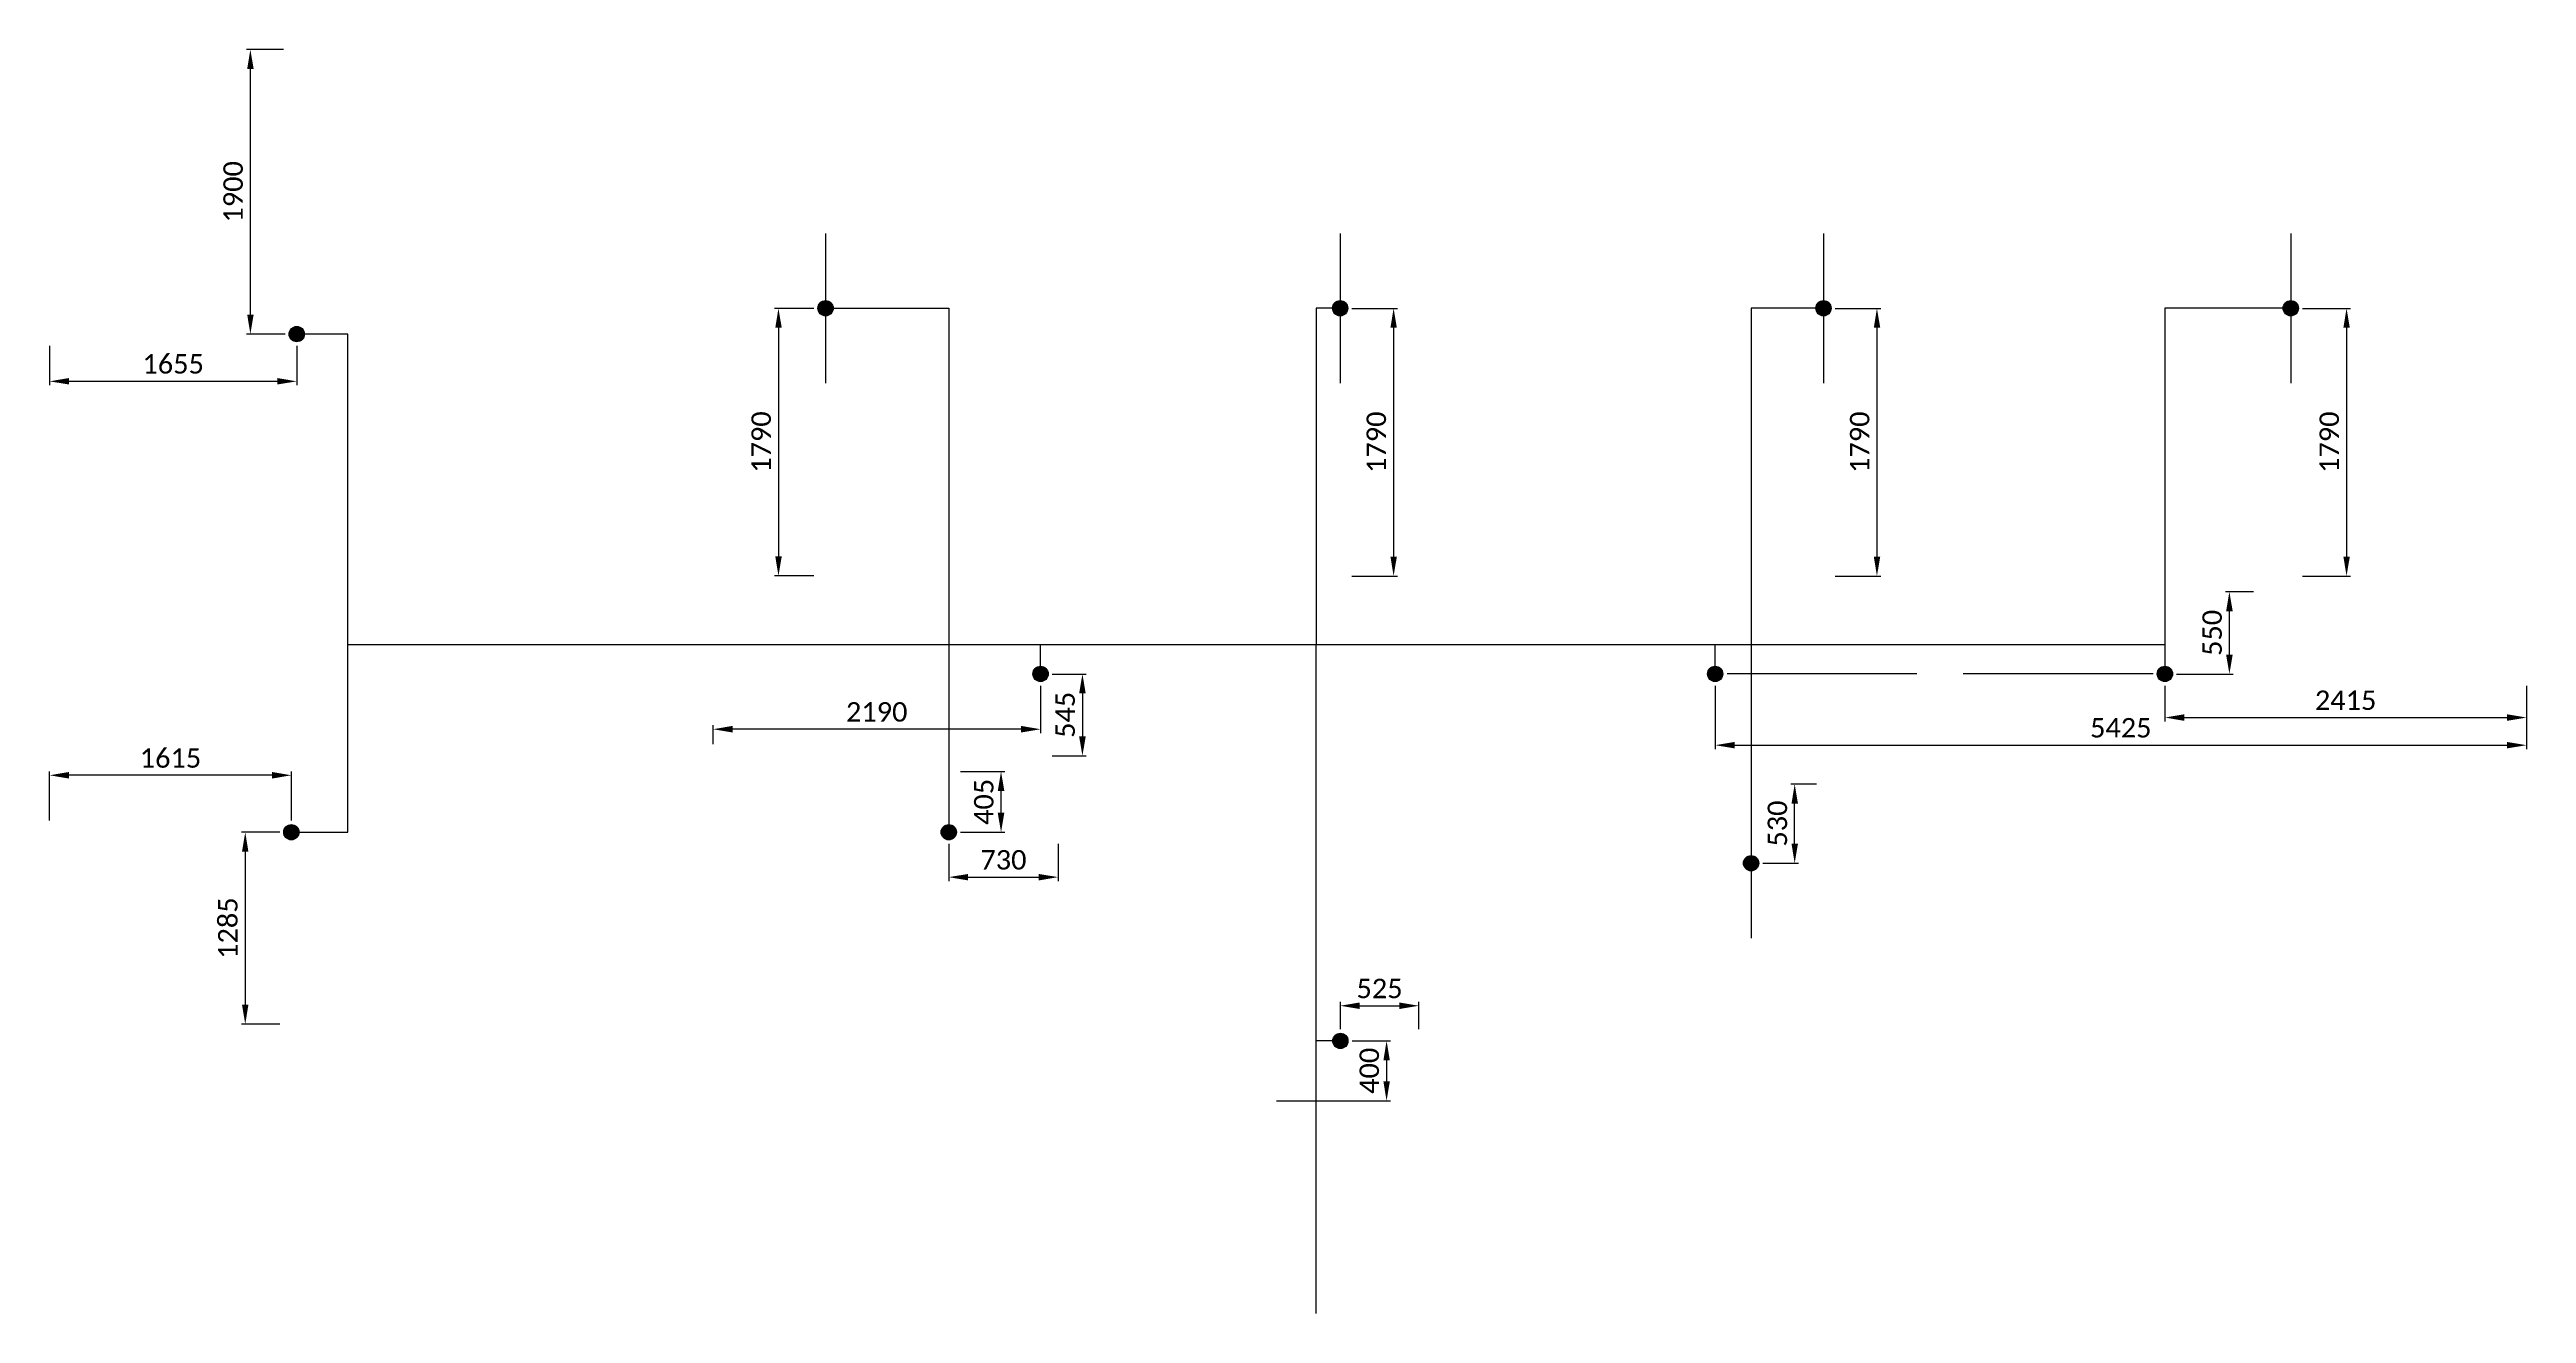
# Model space of a CAD drawing. Header units: millimetres. Extents: x 31238 to 72584, y 1945 to 16720.
# Drawn here: x 31238 to 47795, y 8268 to 16720 of the extents above; entities that cross this region are included whole.
import ezdxf

# ---------------------------------------------------------------- set-up
doc = ezdxf.new("R2010")
doc.units = ezdxf.units.MM
doc.linetypes.add('CENTRE', pattern=[2, 1.25, -0.25, 0.25, -0.25])
doc.layers.add('Sprinkler Centre', color=160, linetype='CENTRE', lineweight=25)
for name, color, linetype in [('Sprinkler Dims', 250, 'Continuous'), ('Sprinkler Head', 30, 'Continuous'), ('Sprinkler Pipe', 30, 'Continuous')]:
    doc.layers.add(name, color=color, linetype=linetype)
doc.styles.add('Calibri 2mm', font='calibri.ttf', dxfattribs={"height": 2})
doc.dimstyles.new('TFS', dxfattribs={"dimscale": 0, "dimtxt": 2, "dimasz": 2, "dimexe": 0.4, "dimexo": 1.2, "dimgap": 0.75, "dimtad": 1, "dimtoh": 1, "dimdec": 0, "dimrnd": 5, "dimdsep": 46, "dimtxsty": 'Calibri 2mm', "dimcen": 2.5, "dimclrd": 256, "dimclre": 256, "dimclrt": 256, "dimadec": 0, "dimazin": 2, "dimtfac": 1, "dimtdec": 0, "dimtmove": 0, "dimatfit": 0, "dimfxl": 20, "dimtfill": 1, "dimtzin": 0, "dimlwd": -1, "dimlwe": -1, "dimarcsym": 0})

# ---------------------------------------------------------------- blocks, each defined once
blk = doc.blocks.new('Sprinkler-Head A1')
at = {"layer": 'Sprinkler Head', "ltscale": 0.005}
h = blk.add_hatch(color=256, dxfattribs=at)
h.dxf.hatch_style = 1
edge = h.paths.add_edge_path()
edge.add_arc((0, 0), 51, 0, 360)
blk.add_circle((0, 0), 51, dxfattribs=at)
blk = doc.blocks.new('*D72')
at = {"layer": 'Defpoints', "color": 0, "transparency": 16777216}
for p in [(31238, 14817), (32890, 14817), (31238, 14501)]:
    blk.add_point(p, dxfattribs=at)
at = {"layer": 'Sprinkler Dims', "transparency": 16777216}
for p, q in [((31238, 14739), (31238, 14475)), ((32890, 14739), (32890, 14475)), ((32760, 14501), (31368, 14501))]:
    blk.add_line(p, q, dxfattribs=at)
for points in [[(31368, 14523), (31368, 14480), (31238, 14501)], [(32760, 14523), (32760, 14480), (32890, 14501)]]:
    blk.add_solid(points, dxfattribs=at)
at = {"layer": 'Sprinkler Dims', "transparency": 16777216, "insert": (32064, 14617), "char_height": 130, "attachment_point": 5, "style": 'Calibri 2mm', "bg_fill": 3, "box_fill_scale": 1.1, "bg_fill_color": 256, "bg_fill_true_color": 13158600, "bg_fill_transparency": 0}
blk.add_mtext('1655', dxfattribs=at)
blk = doc.blocks.new('*D73')
at = {"layer": 'Defpoints', "color": 0, "transparency": 16777216}
for p in [(32580, 16720), (32879, 16720), (32890, 14817)]:
    blk.add_point(p, dxfattribs=at)
at = {"layer": 'Sprinkler Dims', "transparency": 16777216}
for p, q in [((32801, 16720), (32554, 16720)), ((32580, 14947), (32580, 16590)), ((32812, 14817), (32554, 14817))]:
    blk.add_line(p, q, dxfattribs=at)
for points in [[(32559, 16590), (32602, 16590), (32580, 16720)], [(32559, 14947), (32602, 14947), (32580, 14817)]]:
    blk.add_solid(points, dxfattribs=at)
at = {"layer": 'Sprinkler Dims', "transparency": 16777216, "insert": (32465, 15768), "char_height": 130, "attachment_point": 5, "rotation": 90, "style": 'Calibri 2mm', "bg_fill": 3, "box_fill_scale": 1.1, "bg_fill_color": 256, "bg_fill_true_color": 13158600, "bg_fill_transparency": 0}
blk.add_mtext('1900', dxfattribs=at)
blk = doc.blocks.new('*D74')
at = {"layer": 'Defpoints', "color": 0, "transparency": 16777216}
for p in [(31238, 11867), (31238, 11486), (32854, 11486)]:
    blk.add_point(p, dxfattribs=at)
at = {"layer": 'Sprinkler Dims', "transparency": 16777216}
for p, q in [((31238, 11564), (31238, 11893)), ((32724, 11867), (31368, 11867)), ((32854, 11564), (32854, 11893))]:
    blk.add_line(p, q, dxfattribs=at)
for points in [[(31368, 11889), (31368, 11845), (31238, 11867)], [(32724, 11889), (32724, 11845), (32854, 11867)]]:
    blk.add_solid(points, dxfattribs=at)
at = {"layer": 'Sprinkler Dims', "transparency": 16777216, "insert": (32046, 11982), "char_height": 130, "attachment_point": 5, "style": 'Calibri 2mm', "bg_fill": 3, "box_fill_scale": 1.1, "bg_fill_color": 256, "bg_fill_true_color": 13158600, "bg_fill_transparency": 0}
blk.add_mtext('1615', dxfattribs=at)
blk = doc.blocks.new('*D75')
at = {"layer": 'Defpoints', "color": 0, "transparency": 16777216}
for p in [(32854, 11486), (32546, 10203), (32854, 10203)]:
    blk.add_point(p, dxfattribs=at)
at = {"layer": 'Sprinkler Dims', "transparency": 16777216}
for p, q in [((32776, 11486), (32520, 11486)), ((32546, 11356), (32546, 10333)), ((32776, 10203), (32520, 10203))]:
    blk.add_line(p, q, dxfattribs=at)
for points in [[(32524, 11356), (32567, 11356), (32546, 11486)], [(32524, 10333), (32567, 10333), (32546, 10203)]]:
    blk.add_solid(points, dxfattribs=at)
at = {"layer": 'Sprinkler Dims', "transparency": 16777216, "insert": (32430, 10845), "char_height": 130, "attachment_point": 5, "rotation": 90, "style": 'Calibri 2mm', "bg_fill": 3, "box_fill_scale": 1.1, "bg_fill_color": 256, "bg_fill_true_color": 13158600, "bg_fill_transparency": 0}
blk.add_mtext('1285', dxfattribs=at)
blk = doc.blocks.new('*D76')
at = {"layer": 'Defpoints', "color": 0, "transparency": 16777216}
for p in [(37248, 11892), (37248, 11486)]:
    blk.add_point(p, dxfattribs=at)
at = {"layer": 'Sprinkler Dims', "transparency": 16777216}
for p, q in [((37326, 11892), (37624, 11892)), ((37598, 11616), (37598, 11762)), ((37326, 11486), (37624, 11486))]:
    blk.add_line(p, q, dxfattribs=at)
for points in [[(37576, 11762), (37620, 11762), (37598, 11892)], [(37576, 11616), (37620, 11616), (37598, 11486)]]:
    blk.add_solid(points, dxfattribs=at)
at = {"layer": 'Sprinkler Dims', "transparency": 16777216, "insert": (37483, 11689), "char_height": 130, "attachment_point": 5, "rotation": 90, "style": 'Calibri 2mm', "bg_fill": 3, "box_fill_scale": 1.1, "bg_fill_color": 256, "bg_fill_true_color": 13158600, "bg_fill_transparency": 0}
blk.add_mtext('405', dxfattribs=at)
at = {"layer": 'Defpoints', "color": 0, "transparency": 16777216}
blk.add_point((37598, 11892), dxfattribs=at)
blk = doc.blocks.new('*D77')
at = {"layer": 'Defpoints', "color": 0, "transparency": 16777216}
for p in [(37248, 11486), (37980, 11486), (37980, 11186)]:
    blk.add_point(p, dxfattribs=at)
at = {"layer": 'Sprinkler Dims', "transparency": 16777216}
for p, q in [((37248, 11408), (37248, 11160)), ((37980, 11408), (37980, 11160)), ((37378, 11186), (37850, 11186))]:
    blk.add_line(p, q, dxfattribs=at)
for points in [[(37378, 11207), (37378, 11164), (37248, 11186)], [(37850, 11207), (37850, 11164), (37980, 11186)]]:
    blk.add_solid(points, dxfattribs=at)
at = {"layer": 'Sprinkler Dims', "transparency": 16777216, "insert": (37614, 11301), "char_height": 130, "attachment_point": 5, "style": 'Calibri 2mm', "bg_fill": 3, "box_fill_scale": 1.1, "bg_fill_color": 256, "bg_fill_true_color": 13158600, "bg_fill_transparency": 0}
blk.add_mtext('730', dxfattribs=at)
blk = doc.blocks.new('*D78')
at = {"layer": 'Defpoints', "color": 0, "transparency": 16777216}
for p in [(36425, 14989), (36110, 13200), (36425, 13200)]:
    blk.add_point(p, dxfattribs=at)
at = {"layer": 'Sprinkler Dims', "transparency": 16777216}
for p, q in [((36347, 14989), (36084, 14989)), ((36110, 14859), (36110, 13330)), ((36347, 13200), (36084, 13200))]:
    blk.add_line(p, q, dxfattribs=at)
for points in [[(36089, 14859), (36132, 14859), (36110, 14989)], [(36089, 13330), (36132, 13330), (36110, 13200)]]:
    blk.add_solid(points, dxfattribs=at)
at = {"layer": 'Sprinkler Dims', "transparency": 16777216, "insert": (35995, 14095), "char_height": 130, "attachment_point": 5, "rotation": 90, "style": 'Calibri 2mm', "bg_fill": 3, "box_fill_scale": 1.1, "bg_fill_color": 256, "bg_fill_true_color": 13158600, "bg_fill_transparency": 0}
blk.add_mtext('1790', dxfattribs=at)
blk = doc.blocks.new('*D79')
at = {"layer": 'Defpoints', "color": 0, "transparency": 16777216}
for p in [(39865, 14989), (39865, 13199), (40222, 13199)]:
    blk.add_point(p, dxfattribs=at)
at = {"layer": 'Sprinkler Dims', "transparency": 16777216}
for p, q in [((39943, 14989), (40248, 14989)), ((40222, 14859), (40222, 13329)), ((39943, 13199), (40248, 13199))]:
    blk.add_line(p, q, dxfattribs=at)
for points in [[(40201, 14859), (40244, 14859), (40222, 14989)], [(40201, 13329), (40244, 13329), (40222, 13199)]]:
    blk.add_solid(points, dxfattribs=at)
at = {"layer": 'Sprinkler Dims', "transparency": 16777216, "insert": (40107, 14094), "char_height": 130, "attachment_point": 5, "rotation": 90, "style": 'Calibri 2mm', "bg_fill": 3, "box_fill_scale": 1.1, "bg_fill_color": 256, "bg_fill_true_color": 13158600, "bg_fill_transparency": 0}
blk.add_mtext('1790', dxfattribs=at)
blk = doc.blocks.new('*D80')
at = {"layer": 'Defpoints', "color": 0, "transparency": 16777216}
for p in [(45378, 12544), (47795, 12544), (47795, 12253)]:
    blk.add_point(p, dxfattribs=at)
at = {"layer": 'Sprinkler Dims', "transparency": 16777216}
for p, q in [((45378, 12466), (45378, 12227)), ((47795, 12466), (47795, 12227)), ((45508, 12253), (47665, 12253))]:
    blk.add_line(p, q, dxfattribs=at)
for points in [[(45508, 12275), (45508, 12231), (45378, 12253)], [(47665, 12275), (47665, 12231), (47795, 12253)]]:
    blk.add_solid(points, dxfattribs=at)
at = {"layer": 'Sprinkler Dims', "transparency": 16777216, "insert": (46586, 12368), "char_height": 130, "attachment_point": 5, "style": 'Calibri 2mm', "bg_fill": 3, "box_fill_scale": 1.1, "bg_fill_color": 256, "bg_fill_true_color": 13158600, "bg_fill_transparency": 0}
blk.add_mtext('2415', dxfattribs=at)
blk = doc.blocks.new('*D81')
at = {"layer": 'Defpoints', "color": 0, "transparency": 16777216}
for p in [(37862, 12544), (35673, 12175), (35673, 11997)]:
    blk.add_point(p, dxfattribs=at)
at = {"layer": 'Sprinkler Dims', "transparency": 16777216}
for p, q in [((37862, 12466), (37862, 12149)), ((35673, 12075), (35673, 12201)), ((37732, 12175), (35803, 12175))]:
    blk.add_line(p, q, dxfattribs=at)
for points in [[(35803, 12197), (35803, 12153), (35673, 12175)], [(37732, 12197), (37732, 12153), (37862, 12175)]]:
    blk.add_solid(points, dxfattribs=at)
at = {"layer": 'Sprinkler Dims', "transparency": 16777216, "insert": (36767, 12290), "char_height": 130, "attachment_point": 5, "style": 'Calibri 2mm', "bg_fill": 3, "box_fill_scale": 1.1, "bg_fill_color": 256, "bg_fill_true_color": 13158600, "bg_fill_transparency": 0}
blk.add_mtext('2190', dxfattribs=at)
blk = doc.blocks.new('*D82')
at = {"layer": 'Defpoints', "color": 0, "transparency": 16777216}
for p in [(37862, 12544), (37862, 11997), (38142, 11997)]:
    blk.add_point(p, dxfattribs=at)
at = {"layer": 'Sprinkler Dims', "transparency": 16777216}
for p, q in [((37940, 12544), (38168, 12544)), ((38142, 12414), (38142, 12127)), ((37940, 11997), (38168, 11997))]:
    blk.add_line(p, q, dxfattribs=at)
for points in [[(38120, 12414), (38164, 12414), (38142, 12544)], [(38120, 12127), (38164, 12127), (38142, 11997)]]:
    blk.add_solid(points, dxfattribs=at)
at = {"layer": 'Sprinkler Dims', "transparency": 16777216, "insert": (38027, 12271), "char_height": 130, "attachment_point": 5, "rotation": 90, "style": 'Calibri 2mm', "bg_fill": 3, "box_fill_scale": 1.1, "bg_fill_color": 256, "bg_fill_true_color": 13158600, "bg_fill_transparency": 0}
blk.add_mtext('545', dxfattribs=at)
blk = doc.blocks.new('*D83')
at = {"layer": 'Defpoints', "color": 0, "transparency": 16777216}
for p in [(42372, 12544), (47795, 12544), (47795, 12068)]:
    blk.add_point(p, dxfattribs=at)
at = {"layer": 'Sprinkler Dims', "transparency": 16777216}
for p, q in [((42372, 12466), (42372, 12042)), ((47795, 12466), (47795, 12042)), ((42502, 12068), (47665, 12068))]:
    blk.add_line(p, q, dxfattribs=at)
for points in [[(42502, 12090), (42502, 12047), (42372, 12068)], [(47665, 12090), (47665, 12047), (47795, 12068)]]:
    blk.add_solid(points, dxfattribs=at)
at = {"layer": 'Sprinkler Dims', "transparency": 16777216, "insert": (45083, 12184), "char_height": 130, "attachment_point": 5, "style": 'Calibri 2mm', "bg_fill": 3, "box_fill_scale": 1.1, "bg_fill_color": 256, "bg_fill_true_color": 13158600, "bg_fill_transparency": 0}
blk.add_mtext('5425', dxfattribs=at)
blk = doc.blocks.new('*D84')
at = {"layer": 'Defpoints', "color": 0, "transparency": 16777216}
for p in [(40390, 10326), (39866, 10091), (40390, 10091)]:
    blk.add_point(p, dxfattribs=at)
at = {"layer": 'Sprinkler Dims', "transparency": 16777216}
for p, q in [((39866, 10169), (39866, 10352)), ((39996, 10326), (40260, 10326)), ((40390, 10169), (40390, 10352))]:
    blk.add_line(p, q, dxfattribs=at)
for points in [[(39996, 10348), (39996, 10304), (39866, 10326)], [(40260, 10348), (40260, 10304), (40390, 10326)]]:
    blk.add_solid(points, dxfattribs=at)
at = {"layer": 'Sprinkler Dims', "transparency": 16777216, "insert": (40128, 10441), "char_height": 130, "attachment_point": 5, "style": 'Calibri 2mm', "bg_fill": 3, "box_fill_scale": 1.1, "bg_fill_color": 256, "bg_fill_true_color": 13158600, "bg_fill_transparency": 0}
blk.add_mtext('525', dxfattribs=at)
blk = doc.blocks.new('*D85')
at = {"layer": 'Defpoints', "color": 0, "transparency": 16777216}
for p in [(39866, 10091), (39361, 9690)]:
    blk.add_point(p, dxfattribs=at)
at = {"layer": 'Sprinkler Dims', "transparency": 16777216}
for p, q in [((39944, 10091), (40201, 10091)), ((40175, 9961), (40175, 9820)), ((39439, 9690), (40201, 9690))]:
    blk.add_line(p, q, dxfattribs=at)
for points in [[(40154, 9961), (40197, 9961), (40175, 10091)], [(40154, 9820), (40197, 9820), (40175, 9690)]]:
    blk.add_solid(points, dxfattribs=at)
at = {"layer": 'Sprinkler Dims', "transparency": 16777216, "insert": (40060, 9891), "char_height": 130, "attachment_point": 5, "rotation": 90, "style": 'Calibri 2mm', "bg_fill": 3, "box_fill_scale": 1.1, "bg_fill_color": 256, "bg_fill_true_color": 13158600, "bg_fill_transparency": 0}
blk.add_mtext('400', dxfattribs=at)
at = {"layer": 'Defpoints', "color": 0, "transparency": 16777216}
blk.add_point((40175, 9690), dxfattribs=at)
blk = doc.blocks.new('*D121')
at = {"layer": 'Defpoints', "color": 0, "transparency": 16777216}
for p in [(45809, 13094), (46047, 13094), (45378, 12544)]:
    blk.add_point(p, dxfattribs=at)
at = {"layer": 'Sprinkler Dims', "transparency": 16777216}
for p, q in [((45969, 13094), (45783, 13094)), ((45809, 12674), (45809, 12964)), ((45456, 12544), (45835, 12544))]:
    blk.add_line(p, q, dxfattribs=at)
for points in [[(45787, 12964), (45831, 12964), (45809, 13094)], [(45787, 12674), (45831, 12674), (45809, 12544)]]:
    blk.add_solid(points, dxfattribs=at)
at = {"layer": 'Sprinkler Dims', "transparency": 16777216, "insert": (45694, 12819), "char_height": 130, "attachment_point": 5, "rotation": 90, "style": 'Calibri 2mm', "bg_fill": 3, "box_fill_scale": 1.1, "bg_fill_color": 256, "bg_fill_true_color": 13158600, "bg_fill_transparency": 0}
blk.add_mtext('550', dxfattribs=at)
blk = doc.blocks.new('*D122')
at = {"layer": 'Defpoints', "color": 0, "transparency": 16777216}
for p in [(42903, 11808), (43127, 11808), (42612, 11279)]:
    blk.add_point(p, dxfattribs=at)
at = {"layer": 'Sprinkler Dims', "transparency": 16777216}
for p, q in [((43049, 11808), (42877, 11808)), ((42903, 11409), (42903, 11678)), ((42690, 11279), (42929, 11279))]:
    blk.add_line(p, q, dxfattribs=at)
for points in [[(42882, 11678), (42925, 11678), (42903, 11808)], [(42882, 11409), (42925, 11409), (42903, 11279)]]:
    blk.add_solid(points, dxfattribs=at)
at = {"layer": 'Sprinkler Dims', "transparency": 16777216, "insert": (42788, 11544), "char_height": 130, "attachment_point": 5, "rotation": 90, "style": 'Calibri 2mm', "bg_fill": 3, "box_fill_scale": 1.1, "bg_fill_color": 256, "bg_fill_true_color": 13158600, "bg_fill_transparency": 0}
blk.add_mtext('530', dxfattribs=at)
blk = doc.blocks.new('*D123')
at = {"layer": 'Defpoints', "color": 0, "transparency": 16777216}
for p in [(43096, 14989), (43096, 13199), (43453, 13199)]:
    blk.add_point(p, dxfattribs=at)
at = {"layer": 'Sprinkler Dims', "transparency": 16777216}
for p, q in [((43174, 14989), (43479, 14989)), ((43453, 14859), (43453, 13329)), ((43174, 13199), (43479, 13199))]:
    blk.add_line(p, q, dxfattribs=at)
for points in [[(43432, 14859), (43475, 14859), (43453, 14989)], [(43432, 13329), (43475, 13329), (43453, 13199)]]:
    blk.add_solid(points, dxfattribs=at)
at = {"layer": 'Sprinkler Dims', "transparency": 16777216, "insert": (43338, 14094), "char_height": 130, "attachment_point": 5, "rotation": 90, "style": 'Calibri 2mm', "bg_fill": 3, "box_fill_scale": 1.1, "bg_fill_color": 256, "bg_fill_true_color": 13158600, "bg_fill_transparency": 0}
blk.add_mtext('1790', dxfattribs=at)
blk = doc.blocks.new('*D124')
at = {"layer": 'Defpoints', "color": 0, "transparency": 16777216}
for p in [(46219, 14989), (46219, 13199), (46592, 13199)]:
    blk.add_point(p, dxfattribs=at)
at = {"layer": 'Sprinkler Dims', "transparency": 16777216}
for p, q in [((46297, 14989), (46618, 14989)), ((46592, 14859), (46592, 13329)), ((46297, 13199), (46618, 13199))]:
    blk.add_line(p, q, dxfattribs=at)
for points in [[(46571, 14859), (46614, 14859), (46592, 14989)], [(46571, 13329), (46614, 13329), (46592, 13199)]]:
    blk.add_solid(points, dxfattribs=at)
at = {"layer": 'Sprinkler Dims', "transparency": 16777216, "insert": (46477, 14094), "char_height": 130, "attachment_point": 5, "rotation": 90, "style": 'Calibri 2mm', "bg_fill": 3, "box_fill_scale": 1.1, "bg_fill_color": 256, "bg_fill_true_color": 13158600, "bg_fill_transparency": 0}
blk.add_mtext('1790', dxfattribs=at)

msp = doc.modelspace()

# ---------------------------------------------------------------- linework, layer by layer
at = {"layer": 'Sprinkler Centre', "ltscale": 1.9}
for p, q in [((36425.1, 15489.4), (36425.1, 14489.4)), ((39865, 15489.4), (39865, 14489.4)), ((43095.6, 15489.4), (43095.6, 14489.4)), ((46219.4, 15489.4), (46219.4, 14489.4))]:
    msp.add_line(p, q, dxfattribs=at)
at = {"layer": 'Sprinkler Pipe'}
for p, q in [((36425.1, 14989.4), (37248.4, 14989.4)), ((37248.4, 14989.4), (37248.4, 12741.4)), ((39865, 14989.4), (39705.5, 14989.4)), ((39705.5, 14989.4), (39705.5, 12741.4)), ((42611.9, 14989.4), (42611.9, 11278.9)), ((43095.6, 14989.4), (42611.9, 14989.4)), ((45377.8, 14989.4), (45377.8, 12544.4)), ((46219.4, 14989.4), (45377.8, 14989.4)), ((33230.6, 14817.1), (32890.4, 14817.1)), ((33230.6, 11486.4), (33230.6, 14817.1)), ((33230.6, 12741.4), (45377.8, 12741.4)), ((37248.4, 12741.4), (37248.4, 11486.4)), ((37862, 12544.4), (37862, 12741.4)), ((39705.5, 8268.5), (39705.5, 12741.4)), ((42371.5, 12544.4), (42371.5, 12741.4)), ((32854.1, 11486.4), (33230.6, 11486.4)), ((39866.2, 10090.6), (39705.5, 10090.6))]:
    msp.add_line(p, q, dxfattribs=at)

# ---------------------------------------------------------------- block references
at = {"layer": 'Sprinkler Head'}
for p in [(36425.1, 14989.4), (39865, 14989.4), (43095.6, 14989.4), (46219.4, 14989.4), (32890.4, 14817.1), (37862, 12544.4), (42371.5, 12544.4), (45377.8, 12544.4), (32854.1, 11486.4), (37248.4, 11486.4), (42611.9, 11278.9)]:
    msp.add_blockref('Sprinkler-Head A1', p, dxfattribs=at)
at = {"layer": 'Sprinkler Pipe'}
msp.add_blockref('Sprinkler-Head A1', (39866.2, 10090.6), dxfattribs=at)

# ---------------------------------------------------------------- next in the draw order: dimensions: what is measured, and where the dimension line sits
at = {"layer": 'Sprinkler Dims'}
for base, p1, p2, picture, middle in [((36110.2, 13200.1), (36425.1, 14989.4), (36425.1, 13200.1), '*D78', (36110.2, 14094.8)), ((37597.9, 11892.5), (37248.4, 11486.4), (37248.4, 11892.5), '*D76', (37597.9, 11689.4))]:
    dim = msp.add_linear_dim(base=base, p1=p1, p2=p2, angle=90, dimstyle='TFS', dxfattribs=at)
    dim.commit()
    dim.dimension.update_dxf_attribs({"geometry": picture, "text_midpoint": middle, "dimtype": 160})
for base, p1, p2, picture, middle in [((40222.3, 13199.5), (39865, 14989.4), (39865, 13199.5), '*D79', (40106.9, 14094.5)), ((43453.4, 13199.5), (43095.6, 14989.4), (43095.6, 13199.5), '*D123', (43338, 14094.5)), ((46592.3, 13199.5), (46219.4, 14989.4), (46219.4, 13199.5), '*D124', (46476.9, 14094.5)), ((42903.3903925, 11808.4473882), (42611.9042783, 11278.9473882), (43126.7758625, 11808.4473882), '*D122', (42788.0403925, 11543.6973882))]:
    dim = msp.add_linear_dim(base=base, p1=p1, p2=p2, angle=90, dimstyle='TFS', dxfattribs=at)
    dim.commit()
    dim.dimension.update_dxf_attribs({"geometry": picture, "text_midpoint": middle})
for base, p1, p2, picture, middle in [((31237.6, 14501.3), (32890.4, 14817.1), (31237.6, 14817.1), '*D72', (32064, 14616.6)), ((35672.6, 12175), (37862, 12544.4), (35672.6, 11997.5), '*D81', (36767.3, 12290.3)), ((47794.7, 12253), (45377.8, 12544.4), (47794.7, 12544.4), '*D80', (46586.3, 12368.3)), ((31237.6162, 11867.0932), (32854.1075, 11486.3599), (31237.6162, 11486.3599), '*D74', (32045.8618, 11982.3932))]:
    dim = msp.add_linear_dim(base=base, p1=p1, p2=p2, dimstyle='TFS', dxfattribs=at)
    dim.commit()
    dim.dimension.update_dxf_attribs({"geometry": picture, "text_midpoint": middle})
dim = msp.add_linear_dim(base=(40390, 10326), p1=(39866.2, 10090.6), p2=(40390, 10090.6), dimstyle='TFS', dxfattribs=at)
dim.commit()
dim.dimension.update_dxf_attribs({"geometry": '*D84', "text_midpoint": (40128.1, 10326), "dimtype": 160})

# ---------------------------------------------------------------- next in the draw order: linework, layer by layer
at = {"layer": 'Sprinkler Centre', "ltscale": 1.9}
msp.add_line((42611.9, 11778.9), (42611.9, 10778.9), dxfattribs=at)

# ---------------------------------------------------------------- next in the draw order: dimensions: what is measured, and where the dimension line sits
at = {"layer": 'Sprinkler Dims'}
for base, p1, p2, picture, middle in [((32580.3, 16719.5), (32890.4, 14817.1), (32879.5, 16719.5), '*D73', (32464.9, 15768.3)), ((38141.9, 11997.5), (37862, 12544.4), (37862, 11997.5), '*D82', (38027.2, 12270.9)), ((32545.5, 10203.4), (32854.1, 11486.4), (32854.1, 10203.4), '*D75', (32430.2, 10844.9))]:
    dim = msp.add_linear_dim(base=base, p1=p1, p2=p2, angle=90, dimstyle='TFS', dxfattribs=at)
    dim.commit()
    dim.dimension.update_dxf_attribs({"geometry": picture, "text_midpoint": middle})
for base, p1, p2, picture, middle in [((47794.7, 12068.2), (42371.5, 12544.4), (47794.7, 12544.4), '*D83', (45083.1, 12068.2)), ((37980, 11185.5), (37248.4, 11486.4), (37980, 11486.4), '*D77', (37614.2, 11185.5))]:
    dim = msp.add_linear_dim(base=base, p1=p1, p2=p2, dimstyle='TFS', dxfattribs=at)
    dim.commit()
    dim.dimension.update_dxf_attribs({"geometry": picture, "text_midpoint": middle, "dimtype": 160})
dim = msp.add_linear_dim(base=(40175.2, 9690.4), p1=(39866.2, 10090.6), p2=(39361.2, 9690.4), angle=90, dimstyle='TFS', dxfattribs=at)
dim.commit()
dim.dimension.update_dxf_attribs({"geometry": '*D85', "text_midpoint": (40175.2, 9890.5), "dimtype": 160})

# ---------------------------------------------------------------- next in the draw order: linework, layer by layer
for p, q in [((43719.7, 12544.4), (42450.9, 12544.4)), ((45298.5, 12544.4), (44029.7, 12544.4))]:
    msp.add_line(p, q, dxfattribs=at)

# ---------------------------------------------------------------- next in the draw order: dimensions: what is measured, and where the dimension line sits
dim = msp.add_linear_dim(base=(45809, 13094.5), p1=(45377.8, 12544.4), p2=(46047, 13094.5), angle=90, dimstyle='TFS', dxfattribs=at)
dim.commit()
dim.dimension.update_dxf_attribs({"geometry": '*D121', "text_midpoint": (45693.7, 12819.4)})

doc.saveas('drawing.dxf')
